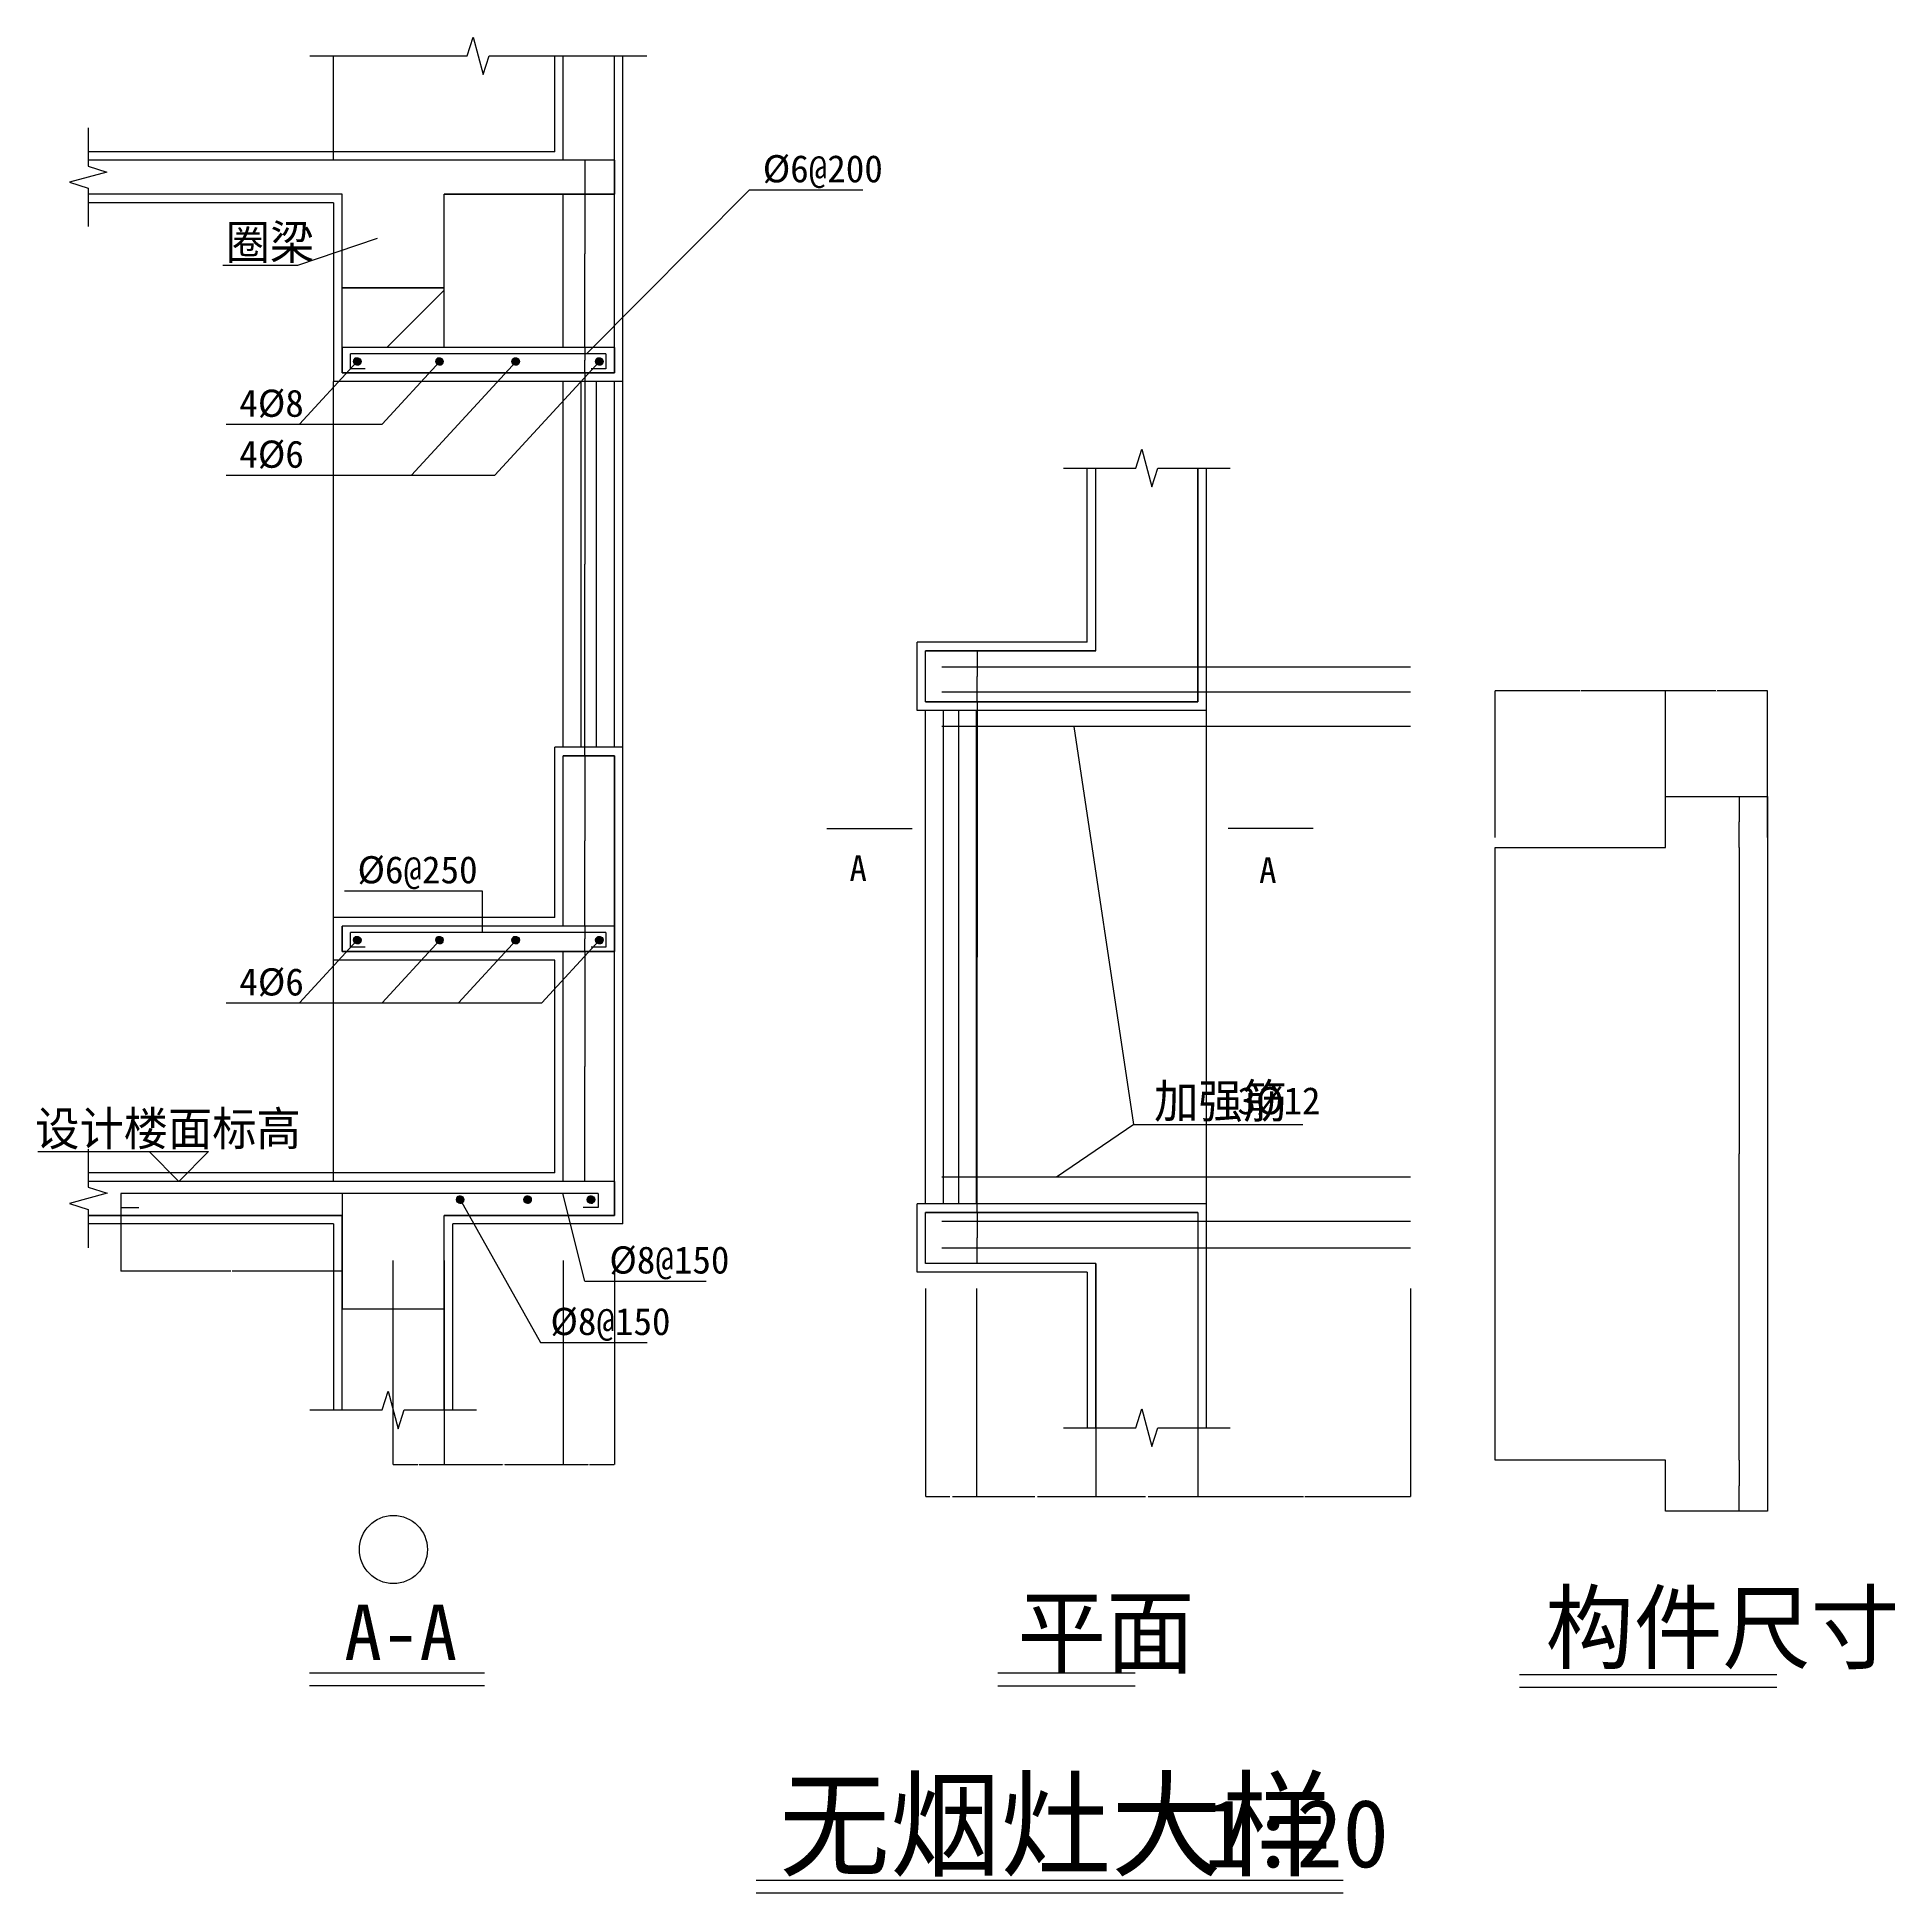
# Model space of a CAD drawing. Header units: metres. Extents: x 16 to 4383, y -1447 to 2914.
import ezdxf

# ---------------------------------------------------------------- set-up
doc = ezdxf.new("R2010")
doc.units = ezdxf.units.M
for name, color, linetype in [('OTHER', 7, 'Continuous'), ('PUB_DIM', 3, 'Continuous'), ('PUB_TEXT', 7, 'Continuous'), ('PUB_WALL', 255, 'Continuous'), ('S_E_WALL', 4, 'Continuous'), ('S_FLOOR', 2, 'Continuous'), ('S_WALL', 255, 'Continuous'), ('S_WINDOW', 2, 'Continuous')]:
    doc.layers.add(name, color=color, linetype=linetype)
doc.dimstyles.get("Standard").update_dxf_attribs({"dimtxt": 2.5, "dimasz": 2.5, "dimexe": 1.25, "dimexo": 0.625, "dimtad": 1, "dimcen": 2.5, "dimazin": 3, "dimtfac": 1, "dimtmove": 0, "dimatfit": 3})

# ---------------------------------------------------------------- blocks, each defined once
blk = doc.blocks.new('_AXISO')
blk.add_circle((0, 0), 0.5)
blk = doc.blocks.new('_CLOSEDFILLED')
at = {"color": 0, "linetype": 'BYBLOCK'}
blk.add_solid([(-1, 0), (0, 0), (-1, 0)], dxfattribs=at)
blk = doc.blocks.new('*D1')
for p, q in [((1303.55, 765.23), (1303.55, 495.23)), ((1303.3, 495.23), (1303.05, 495.23)), ((1303.55, 225.23), (1303.55, 495.23)), ((1303.55, 495.23), (1303.55, 495.23)), ((1303.8, 495.23), (1304.05, 495.23))]:
    blk.add_line(p, q)
at = {"layer": 'Defpoints'}
for p in [(1303.55, 765.23), (1303.55, 495.23), (1303.55, 225.23)]:
    blk.add_point(p, dxfattribs=at)
at = {"layer": 'PUB_DIM', "xscale": 0.25, "yscale": 0.25}
blk.add_blockref('_CLOSEDFILLED', (1303.55, 495.23), dxfattribs=at)
at = {"layer": 'PUB_DIM', "xscale": 0.25, "yscale": 0.25, "rotation": 180}
blk.add_blockref('_CLOSEDFILLED', (1303.55, 495.23), dxfattribs=at)
at = {"layer": 'PUB_DIM', "insert": (1303.55, 496.355), "char_height": 1, "attachment_point": 5}
blk.add_mtext('0', dxfattribs=at)
blk = doc.blocks.new('*D2')
for p, q in [((1303.3, 795.23), (1303.05, 795.23)), ((1303.55, 825.23), (1303.55, 795.23)), ((1303.55, 765.23), (1303.55, 795.23)), ((1303.55, 795.23), (1303.55, 795.23)), ((1303.8, 795.23), (1304.05, 795.23))]:
    blk.add_line(p, q)
at = {"layer": 'Defpoints'}
for p in [(1303.55, 825.23), (1303.55, 795.23), (1303.55, 765.23)]:
    blk.add_point(p, dxfattribs=at)
at = {"layer": 'PUB_DIM', "xscale": 0.25, "yscale": 0.25}
blk.add_blockref('_CLOSEDFILLED', (1303.55, 795.23), dxfattribs=at)
at = {"layer": 'PUB_DIM', "xscale": 0.25, "yscale": 0.25, "rotation": 180}
blk.add_blockref('_CLOSEDFILLED', (1303.55, 795.23), dxfattribs=at)
at = {"layer": 'PUB_DIM', "insert": (1303.55, 796.355), "char_height": 1, "attachment_point": 5}
blk.add_mtext('0', dxfattribs=at)
blk = doc.blocks.new('*D3')
for p, q in [((1303.55, 1225.55), (1303.55, 1025.39)), ((1303.3, 1025.39), (1303.05, 1025.39)), ((1303.55, 825.23), (1303.55, 1025.39)), ((1303.55, 1025.39), (1303.55, 1025.39)), ((1303.8, 1025.39), (1304.05, 1025.39))]:
    blk.add_line(p, q)
at = {"layer": 'Defpoints'}
for p in [(1303.55, 1225.55), (1303.55, 1025.39), (1303.55, 825.23)]:
    blk.add_point(p, dxfattribs=at)
at = {"layer": 'PUB_DIM', "xscale": 0.25, "yscale": 0.25}
blk.add_blockref('_CLOSEDFILLED', (1303.55, 1025.39), dxfattribs=at)
at = {"layer": 'PUB_DIM', "xscale": 0.25, "yscale": 0.25, "rotation": 180}
blk.add_blockref('_CLOSEDFILLED', (1303.55, 1025.39), dxfattribs=at)
at = {"layer": 'PUB_DIM', "insert": (1303.55, 1026.515), "char_height": 1, "attachment_point": 5}
blk.add_mtext('0', dxfattribs=at)
blk = doc.blocks.new('*D4')
for p, q in [((1303.55, 2125.23), (1303.55, 1675.39)), ((1303.3, 1675.39), (1303.05, 1675.39)), ((1303.55, 1225.55), (1303.55, 1675.39)), ((1303.55, 1675.39), (1303.55, 1675.39)), ((1303.8, 1675.39), (1304.05, 1675.39))]:
    blk.add_line(p, q)
at = {"layer": 'Defpoints'}
for p in [(1303.55, 2125.23), (1303.55, 1675.39), (1303.55, 1225.55)]:
    blk.add_point(p, dxfattribs=at)
at = {"layer": 'PUB_DIM', "xscale": 0.25, "yscale": 0.25}
blk.add_blockref('_CLOSEDFILLED', (1303.55, 1675.39), dxfattribs=at)
at = {"layer": 'PUB_DIM', "xscale": 0.25, "yscale": 0.25, "rotation": 180}
blk.add_blockref('_CLOSEDFILLED', (1303.55, 1675.39), dxfattribs=at)
at = {"layer": 'PUB_DIM', "insert": (1303.55, 1676.515), "char_height": 1, "attachment_point": 5}
blk.add_mtext('1700', dxfattribs=at)
blk = doc.blocks.new('*D5')
for p, q in [((1303.55, 2185.23), (1303.55, 2155.23)), ((1303.3, 2155.23), (1303.05, 2155.23)), ((1303.55, 2125.23), (1303.55, 2155.23)), ((1303.55, 2155.23), (1303.55, 2155.23)), ((1303.8, 2155.23), (1304.05, 2155.23))]:
    blk.add_line(p, q)
at = {"layer": 'Defpoints'}
for p in [(1303.55, 2185.23), (1303.55, 2155.23), (1303.55, 2125.23)]:
    blk.add_point(p, dxfattribs=at)
at = {"layer": 'PUB_DIM', "xscale": 0.25, "yscale": 0.25}
blk.add_blockref('_CLOSEDFILLED', (1303.55, 2155.23), dxfattribs=at)
at = {"layer": 'PUB_DIM', "xscale": 0.25, "yscale": 0.25, "rotation": 180}
blk.add_blockref('_CLOSEDFILLED', (1303.55, 2155.23), dxfattribs=at)
at = {"layer": 'PUB_DIM', "insert": (1303.55, 2156.355), "char_height": 1, "attachment_point": 5}
blk.add_mtext('0', dxfattribs=at)
blk = doc.blocks.new('*D6')
for p, q in [((2225.63, 1472.09), (2225.63, 1412.09)), ((2225.38, 1412.09), (2225.13, 1412.09)), ((2225.63, 1352.09), (2225.63, 1412.09)), ((2225.63, 1412.09), (2225.63, 1412.09)), ((2225.88, 1412.09), (2226.13, 1412.09))]:
    blk.add_line(p, q)
at = {"layer": 'Defpoints'}
for p in [(2225.63, 1472.09), (2225.63, 1412.09), (2225.63, 1352.09)]:
    blk.add_point(p, dxfattribs=at)
at = {"layer": 'PUB_DIM', "xscale": 0.25, "yscale": 0.25}
blk.add_blockref('_CLOSEDFILLED', (2225.63, 1412.09), dxfattribs=at)
at = {"layer": 'PUB_DIM', "xscale": 0.25, "yscale": 0.25, "rotation": 180}
blk.add_blockref('_CLOSEDFILLED', (2225.63, 1412.09), dxfattribs=at)
at = {"layer": 'PUB_DIM', "insert": (2225.63, 1413.215), "char_height": 1, "attachment_point": 5}
blk.add_mtext('0', dxfattribs=at)
blk = doc.blocks.new('*D7')
for p, q in [((2225.63, 1352.09), (2225.63, 752.09)), ((2225.38, 752.09), (2225.13, 752.09)), ((2225.63, 152.09), (2225.63, 752.09)), ((2225.63, 752.09), (2225.63, 752.09)), ((2225.88, 752.09), (2226.13, 752.09))]:
    blk.add_line(p, q)
at = {"layer": 'Defpoints'}
for p in [(2225.63, 1352.09), (2225.63, 752.09), (2225.63, 152.09)]:
    blk.add_point(p, dxfattribs=at)
at = {"layer": 'PUB_DIM', "xscale": 0.25, "yscale": 0.25}
blk.add_blockref('_CLOSEDFILLED', (2225.63, 752.09), dxfattribs=at)
at = {"layer": 'PUB_DIM', "xscale": 0.25, "yscale": 0.25, "rotation": 180}
blk.add_blockref('_CLOSEDFILLED', (2225.63, 752.09), dxfattribs=at)
at = {"layer": 'PUB_DIM', "insert": (2225.63, 753.215), "char_height": 1, "attachment_point": 5}
blk.add_mtext('0', dxfattribs=at)
blk = doc.blocks.new('*D8')
for p, q in [((2225.63, 152.09), (2225.63, 92.09)), ((2225.38, 92.09), (2225.13, 92.09)), ((2225.63, 32.09), (2225.63, 92.09)), ((2225.63, 92.09), (2225.63, 92.09)), ((2225.88, 92.09), (2226.13, 92.09))]:
    blk.add_line(p, q)
at = {"layer": 'Defpoints'}
for p in [(2225.63, 152.09), (2225.63, 92.09), (2225.63, 32.09)]:
    blk.add_point(p, dxfattribs=at)
at = {"layer": 'PUB_DIM', "xscale": 0.25, "yscale": 0.25}
blk.add_blockref('_CLOSEDFILLED', (2225.63, 92.09), dxfattribs=at)
at = {"layer": 'PUB_DIM', "xscale": 0.25, "yscale": 0.25, "rotation": 180}
blk.add_blockref('_CLOSEDFILLED', (2225.63, 92.09), dxfattribs=at)
at = {"layer": 'PUB_DIM', "insert": (2225.63, 93.215), "char_height": 1, "attachment_point": 5}
blk.add_mtext('0', dxfattribs=at)
blk = doc.blocks.new('*D9')
for p, q in [((2104.29, -26.43), (2104.29, -515.42)), ((2224.28, -26.43), (2224.28, -515.42)), ((2104.54, -515.42), (2161.285, -515.42)), ((2167.285, -515.42), (2224.03, -515.42))]:
    blk.add_line(p, q)
at = {"layer": 'Defpoints'}
for p in [(2104.29, -26.43), (2224.28, -26.43), (2104.29, -515.42)]:
    blk.add_point(p, dxfattribs=at)
at = {"layer": 'PUB_DIM', "xscale": 0.25, "yscale": 0.25, "rotation": 180}
blk.add_blockref('_CLOSEDFILLED', (2104.29, -515.42), dxfattribs=at)
at = {"layer": 'PUB_DIM', "xscale": 0.25, "yscale": 0.25}
blk.add_blockref('_CLOSEDFILLED', (2224.28, -515.42), dxfattribs=at)
at = {"layer": 'PUB_DIM', "insert": (2164.285, -515.42), "char_height": 1, "attachment_point": 5}
blk.add_mtext('119,99', dxfattribs=at)
blk = doc.blocks.new('*D10')
for p, q in [((2504.29, -26.43), (2504.29, -515.42)), ((2744.28, -26.43), (2744.28, -515.42)), ((2504.54, -515.42), (2621.285, -515.42)), ((2627.285, -515.42), (2744.03, -515.42))]:
    blk.add_line(p, q)
at = {"layer": 'Defpoints'}
for p in [(2504.29, -26.43), (2744.28, -26.43), (2504.29, -515.42)]:
    blk.add_point(p, dxfattribs=at)
at = {"layer": 'PUB_DIM', "xscale": 0.25, "yscale": 0.25, "rotation": 180}
blk.add_blockref('_CLOSEDFILLED', (2504.29, -515.42), dxfattribs=at)
at = {"layer": 'PUB_DIM', "xscale": 0.25, "yscale": 0.25}
blk.add_blockref('_CLOSEDFILLED', (2744.28, -515.42), dxfattribs=at)
at = {"layer": 'PUB_DIM', "insert": (2624.285, -515.42), "char_height": 1, "attachment_point": 5}
blk.add_mtext('239,99', dxfattribs=at)
blk = doc.blocks.new('*D11')
for p, q in [((972.37, 38.91), (972.37, -440.06)), ((1252.75, 38.91), (1252.75, -440.06)), ((972.62, -440.06), (1109.56, -440.06)), ((1115.56, -440.06), (1252.5, -440.06))]:
    blk.add_line(p, q)
at = {"layer": 'Defpoints'}
for p in [(972.37, 38.91), (1252.75, 38.91), (972.37, -440.06)]:
    blk.add_point(p, dxfattribs=at)
at = {"layer": 'PUB_DIM', "xscale": 0.25, "yscale": 0.25, "rotation": 180}
blk.add_blockref('_CLOSEDFILLED', (972.37, -440.06), dxfattribs=at)
at = {"layer": 'PUB_DIM', "xscale": 0.25, "yscale": 0.25}
blk.add_blockref('_CLOSEDFILLED', (1252.75, -440.06), dxfattribs=at)
at = {"layer": 'PUB_DIM', "insert": (1112.56, -440.06), "char_height": 1, "attachment_point": 5}
blk.add_mtext('280,38', dxfattribs=at)
blk = doc.blocks.new('*D12')
for p, q in [((852.37, 38.91), (852.37, -440.06)), ((972.37, 38.91), (972.37, -440.06)), ((852.62, -440.06), (910.87, -440.06)), ((913.87, -440.06), (972.12, -440.06))]:
    blk.add_line(p, q)
at = {"layer": 'Defpoints'}
for p in [(852.37, 38.91), (972.37, 38.91), (852.37, -440.06)]:
    blk.add_point(p, dxfattribs=at)
at = {"layer": 'PUB_DIM', "xscale": 0.25, "yscale": 0.25, "rotation": 180}
blk.add_blockref('_CLOSEDFILLED', (852.37, -440.06), dxfattribs=at)
at = {"layer": 'PUB_DIM', "xscale": 0.25, "yscale": 0.25}
blk.add_blockref('_CLOSEDFILLED', (972.37, -440.06), dxfattribs=at)
at = {"layer": 'PUB_DIM', "insert": (912.37, -440.06), "char_height": 1, "attachment_point": 5}
blk.add_mtext('120', dxfattribs=at)
blk = doc.blocks.new('*D13')
for p, q in [((1252.75, 38.91), (1252.75, -440.06)), ((1372.75, 38.91), (1372.75, -440.06)), ((1253, -440.06), (1311.25, -440.06)), ((1314.25, -440.06), (1372.5, -440.06))]:
    blk.add_line(p, q)
at = {"layer": 'Defpoints'}
for p in [(1252.75, 38.91), (1372.75, 38.91), (1252.75, -440.06)]:
    blk.add_point(p, dxfattribs=at)
at = {"layer": 'PUB_DIM', "xscale": 0.25, "yscale": 0.25, "rotation": 180}
blk.add_blockref('_CLOSEDFILLED', (1252.75, -440.06), dxfattribs=at)
at = {"layer": 'PUB_DIM', "xscale": 0.25, "yscale": 0.25}
blk.add_blockref('_CLOSEDFILLED', (1372.75, -440.06), dxfattribs=at)
at = {"layer": 'PUB_DIM', "insert": (1312.75, -440.06), "char_height": 1, "attachment_point": 5}
blk.add_mtext('120', dxfattribs=at)
blk = doc.blocks.new('*D14')
for p, q in [((2224.28, -26.43), (2224.28, -515.42)), ((2504.29, -26.43), (2504.29, -515.42)), ((2224.53, -515.42), (2361.285, -515.42)), ((2367.285, -515.42), (2504.04, -515.42))]:
    blk.add_line(p, q)
at = {"layer": 'Defpoints'}
for p in [(2224.28, -26.43), (2504.29, -26.43), (2224.28, -515.42)]:
    blk.add_point(p, dxfattribs=at)
at = {"layer": 'PUB_DIM', "xscale": 0.25, "yscale": 0.25, "rotation": 180}
blk.add_blockref('_CLOSEDFILLED', (2224.28, -515.42), dxfattribs=at)
at = {"layer": 'PUB_DIM', "xscale": 0.25, "yscale": 0.25}
blk.add_blockref('_CLOSEDFILLED', (2504.29, -515.42), dxfattribs=at)
at = {"layer": 'PUB_DIM', "insert": (2364.285, -515.42), "char_height": 1, "attachment_point": 5}
blk.add_mtext('280,01', dxfattribs=at)
blk = doc.blocks.new('*D15')
for p, q in [((212.76, 196.53), (212.76, 13.96)), ((732.76, 196.53), (732.76, 13.96)), ((471.26, 13.96), (212.51, 13.96)), ((733.01, 13.96), (474.26, 13.96))]:
    blk.add_line(p, q)
at = {"layer": 'Defpoints'}
for p in [(212.76, 196.53), (732.76, 196.53), (732.76, 13.96)]:
    blk.add_point(p, dxfattribs=at)
at = {"layer": 'PUB_DIM', "xscale": 0.25, "yscale": 0.25}
blk.add_blockref('_CLOSEDFILLED', (212.76, 13.96), dxfattribs=at)
at = {"layer": 'PUB_DIM', "xscale": 0.25, "yscale": 0.25, "rotation": 180}
blk.add_blockref('_CLOSEDFILLED', (732.76, 13.96), dxfattribs=at)
at = {"layer": 'PUB_DIM', "insert": (472.76, 13.96), "char_height": 1, "attachment_point": 5}
blk.add_mtext('500', dxfattribs=at)
blk = doc.blocks.new('*D16')
for p, q in [((4016.33, -430.1), (4016.33, -490.1)), ((4016.08, -490.1), (4015.83, -490.1)), ((4016.33, -550.1), (4016.33, -490.1)), ((4016.33, -490.1), (4016.33, -490.1)), ((4016.58, -490.1), (4016.83, -490.1))]:
    blk.add_line(p, q)
at = {"layer": 'Defpoints'}
for p in [(4016.33, -430.1), (4016.33, -490.1), (4016.33, -550.1)]:
    blk.add_point(p, dxfattribs=at)
at = {"layer": 'PUB_DIM', "xscale": 0.25, "yscale": 0.25}
blk.add_blockref('_CLOSEDFILLED', (4016.33, -490.1), dxfattribs=at)
at = {"layer": 'PUB_DIM', "xscale": 0.25, "yscale": 0.25, "rotation": 180}
blk.add_blockref('_CLOSEDFILLED', (4016.33, -490.1), dxfattribs=at)
at = {"layer": 'PUB_DIM', "insert": (4016.33, -488.975), "char_height": 1, "attachment_point": 5}
blk.add_mtext('0', dxfattribs=at)
blk = doc.blocks.new('*D17')
for p, q in [((4016.33, 1009.9), (4016.33, 289.9)), ((4016.08, 289.9), (4015.83, 289.9)), ((4016.33, -430.1), (4016.33, 289.9)), ((4016.33, 289.9), (4016.33, 289.9)), ((4016.58, 289.9), (4016.83, 289.9))]:
    blk.add_line(p, q)
at = {"layer": 'Defpoints'}
for p in [(4016.33, 1009.9), (4016.33, 289.9), (4016.33, -430.1)]:
    blk.add_point(p, dxfattribs=at)
at = {"layer": 'PUB_DIM', "xscale": 0.25, "yscale": 0.25}
blk.add_blockref('_CLOSEDFILLED', (4016.33, 289.9), dxfattribs=at)
at = {"layer": 'PUB_DIM', "xscale": 0.25, "yscale": 0.25, "rotation": 180}
blk.add_blockref('_CLOSEDFILLED', (4016.33, 289.9), dxfattribs=at)
at = {"layer": 'PUB_DIM', "insert": (4016.33, 291.025), "char_height": 1, "attachment_point": 5}
blk.add_mtext('0', dxfattribs=at)
blk = doc.blocks.new('*D18')
for p, q in [((4016.33, 1129.9), (4016.33, 1069.9)), ((4016.08, 1069.9), (4015.83, 1069.9)), ((4016.33, 1009.9), (4016.33, 1069.9)), ((4016.33, 1069.9), (4016.33, 1069.9)), ((4016.58, 1069.9), (4016.83, 1069.9))]:
    blk.add_line(p, q)
at = {"layer": 'Defpoints'}
for p in [(4016.33, 1129.9), (4016.33, 1069.9), (4016.33, 1009.9)]:
    blk.add_point(p, dxfattribs=at)
at = {"layer": 'PUB_DIM', "xscale": 0.25, "yscale": 0.25}
blk.add_blockref('_CLOSEDFILLED', (4016.33, 1069.9), dxfattribs=at)
at = {"layer": 'PUB_DIM', "xscale": 0.25, "yscale": 0.25, "rotation": 180}
blk.add_blockref('_CLOSEDFILLED', (4016.33, 1069.9), dxfattribs=at)
at = {"layer": 'PUB_DIM', "insert": (4016.33, 1071.025), "char_height": 1, "attachment_point": 5}
blk.add_mtext('0', dxfattribs=at)
blk = doc.blocks.new('*D19')
for p, q in [((3961.83, 1377.74), (3843.08, 1377.74)), ((3843.33, 1033.17), (3843.33, 1377.74)), ((4083.58, 1377.74), (3964.83, 1377.74)), ((4083.33, 1033.17), (4083.33, 1377.74))]:
    blk.add_line(p, q)
at = {"layer": 'Defpoints'}
for p in [(4083.33, 1377.74), (3843.33, 1033.17), (4083.33, 1033.17)]:
    blk.add_point(p, dxfattribs=at)
at = {"layer": 'PUB_DIM', "xscale": 0.25, "yscale": 0.25}
blk.add_blockref('_CLOSEDFILLED', (3843.33, 1377.74), dxfattribs=at)
at = {"layer": 'PUB_DIM', "xscale": 0.25, "yscale": 0.25, "rotation": 180}
blk.add_blockref('_CLOSEDFILLED', (4083.33, 1377.74), dxfattribs=at)
at = {"layer": 'PUB_DIM', "insert": (3963.33, 1377.74), "char_height": 1, "attachment_point": 5}
blk.add_mtext('240', dxfattribs=at)
blk = doc.blocks.new('*D20')
for p, q in [((3641.83, 1377.74), (3443.08, 1377.74)), ((3443.33, 1033.17), (3443.33, 1377.74)), ((3843.58, 1377.74), (3644.83, 1377.74)), ((3843.33, 1033.17), (3843.33, 1377.74))]:
    blk.add_line(p, q)
at = {"layer": 'Defpoints'}
for p in [(3843.33, 1377.74), (3443.33, 1033.17), (3843.33, 1033.17)]:
    blk.add_point(p, dxfattribs=at)
at = {"layer": 'PUB_DIM', "xscale": 0.25, "yscale": 0.25}
blk.add_blockref('_CLOSEDFILLED', (3443.33, 1377.74), dxfattribs=at)
at = {"layer": 'PUB_DIM', "xscale": 0.25, "yscale": 0.25, "rotation": 180}
blk.add_blockref('_CLOSEDFILLED', (3843.33, 1377.74), dxfattribs=at)
at = {"layer": 'PUB_DIM', "insert": (3643.33, 1377.74), "char_height": 1, "attachment_point": 5}
blk.add_mtext('400', dxfattribs=at)
blk = doc.blocks.new('*D21')
for p, q in [((2744.28, -26.43), (2744.28, -515.42)), ((3244.28, -26.43), (3244.28, -515.42)), ((2744.53, -515.42), (2992.78, -515.42)), ((2995.78, -515.42), (3244.03, -515.42))]:
    blk.add_line(p, q)
at = {"layer": 'Defpoints'}
for p in [(2744.28, -26.43), (3244.28, -26.43), (2744.28, -515.42)]:
    blk.add_point(p, dxfattribs=at)
at = {"layer": 'PUB_DIM', "xscale": 0.25, "yscale": 0.25, "rotation": 180}
blk.add_blockref('_CLOSEDFILLED', (2744.28, -515.42), dxfattribs=at)
at = {"layer": 'PUB_DIM', "xscale": 0.25, "yscale": 0.25}
blk.add_blockref('_CLOSEDFILLED', (3244.28, -515.42), dxfattribs=at)
at = {"layer": 'PUB_DIM', "insert": (2994.28, -515.42), "char_height": 1, "attachment_point": 5}
blk.add_mtext('500', dxfattribs=at)
blk = doc.blocks.new('*D22')
for p, q in [((1303.55, 2625.23), (1303.55, 2405.23)), ((1303.3, 2405.23), (1303.05, 2405.23)), ((1303.55, 2185.23), (1303.55, 2405.23)), ((1303.55, 2405.23), (1303.55, 2405.23)), ((1303.8, 2405.23), (1304.05, 2405.23))]:
    blk.add_line(p, q)
at = {"layer": 'Defpoints'}
for p in [(1303.55, 2625.23), (1303.55, 2405.23), (1303.55, 2185.23)]:
    blk.add_point(p, dxfattribs=at)
at = {"layer": 'PUB_DIM', "xscale": 0.25, "yscale": 0.25}
blk.add_blockref('_CLOSEDFILLED', (1303.55, 2405.23), dxfattribs=at)
at = {"layer": 'PUB_DIM', "xscale": 0.25, "yscale": 0.25, "rotation": 180}
blk.add_blockref('_CLOSEDFILLED', (1303.55, 2405.23), dxfattribs=at)
at = {"layer": 'PUB_DIM', "insert": (1303.55, 2406.355), "char_height": 1, "attachment_point": 5}
blk.add_mtext('240', dxfattribs=at)

msp = doc.modelspace()

# ---------------------------------------------------------------- hatches: boundary and pattern name
at = {"layer": 'PUB_TEXT'}
h = msp.add_hatch(dxfattribs=at)
h.set_pattern_fill('ANSI31', scale=300)
h.paths.add_polyline_path([(732.75, 2325.23), (732.75, 2185.23), (972.75, 2185.23), (972.75, 2325.23)])
h = msp.add_hatch(dxfattribs=at)
h.set_pattern_fill('SOLID')
h.paths.add_polyline_path([(759.7, 2152.17, 1), (777.27, 2152.17, 1)])
h = msp.add_hatch(dxfattribs=at)
h.set_pattern_fill('SOLID')
h.paths.add_polyline_path([(953.02, 2152.17, 1), (970.59, 2152.17, 1)])
h = msp.add_hatch(dxfattribs=at)
h.set_pattern_fill('SOLID')
h.paths.add_polyline_path([(1132.15, 2152.17, 1), (1149.72, 2152.17, 1)])
h = msp.add_hatch(dxfattribs=at)
h.set_pattern_fill('SOLID')
h.paths.add_polyline_path([(1328.82, 2152.17, 1), (1346.39, 2152.17, 1)])
h = msp.add_hatch(dxfattribs=at)
h.set_pattern_fill('SOLID')
h.paths.add_polyline_path([(759.7, 792.17, 1), (777.27, 792.17, 1)])
h = msp.add_hatch(dxfattribs=at)
h.set_pattern_fill('SOLID')
h.paths.add_polyline_path([(953.02, 792.17, 1), (970.59, 792.17, 1)])
h = msp.add_hatch(dxfattribs=at)
h.set_pattern_fill('SOLID')
h.paths.add_polyline_path([(1132.15, 792.17, 1), (1149.72, 792.17, 1)])
h = msp.add_hatch(dxfattribs=at)
h.set_pattern_fill('SOLID')
h.paths.add_polyline_path([(1328.82, 792.17, 1), (1346.39, 792.17, 1)])
h = msp.add_hatch(dxfattribs=at)
h.set_pattern_fill('SOLID')
h.paths.add_polyline_path([(1001.57, 182.23, 1), (1019.14, 182.23, 1)])
h = msp.add_hatch(dxfattribs=at)
h.set_pattern_fill('SOLID')
h.paths.add_polyline_path([(1160.02, 182.23, 1), (1177.59, 182.23, 1)])
h = msp.add_hatch(dxfattribs=at)
h.set_pattern_fill('SOLID')
h.paths.add_polyline_path([(1308.96, 182.23, 1), (1326.53, 182.23, 1)])
h = msp.add_hatch(dxfattribs=at)
h.set_pattern_fill('ANSI31', scale=300)
h.paths.add_polyline_path([(732.75, -312.12), (826.75, -312.12), (840.75, -268.12), (864.75, -356.12), (878.75, -312.12), (972.75, -312.12), (972.75, -74.77), (732.75, -74.77)])

# ---------------------------------------------------------------- linework, layer by layer
at = {"layer": 'OTHER'}
for p, q in [((1026.75, 2870.38), (1040.75, 2914.38)), ((1040.75, 2914.38), (1064.75, 2826.38)), ((656.75, 2870.38), (1026.75, 2870.38)), ((1064.75, 2826.38), (1078.75, 2870.38)), ((1078.75, 2870.38), (1448.75, 2870.38)), ((136.05, 2701.23), (136.05, 2611.23)), ((180.05, 2597.23), (92.05, 2573.23)), ((136.05, 2611.23), (180.05, 2597.23)), ((92.05, 2573.23), (136.05, 2559.23)), ((136.05, 2559.23), (136.05, 2469.23)), ((2598.28, 1901.73), (2612.28, 1945.73)), ((2612.28, 1945.73), (2636.28, 1857.73)), ((2428.28, 1901.73), (2598.28, 1901.73)), ((2636.28, 1857.73), (2650.28, 1901.73)), ((2650.28, 1901.73), (2820.28, 1901.73)), ((136.26, 301.23), (136.26, 211.23)), ((180.26, 197.23), (92.26, 173.23)), ((136.26, 211.23), (180.26, 197.23)), ((92.26, 173.23), (136.26, 159.23)), ((136.26, 159.23), (136.26, 69.23)), ((826.75, -312.12), (840.75, -268.12)), ((840.75, -268.12), (864.75, -356.12)), ((656.75, -312.12), (826.75, -312.12)), ((864.75, -356.12), (878.75, -312.12)), ((878.75, -312.12), (1048.75, -312.12)), ((2598.28, -353.75), (2612.28, -309.75)), ((2612.28, -309.75), (2636.28, -397.75)), ((2428.28, -353.75), (2598.28, -353.75)), ((2636.28, -397.75), (2650.28, -353.75)), ((2650.28, -353.75), (2820.28, -353.75))]:
    msp.add_line(p, q, dxfattribs=at)
at = {"layer": 'PUB_DIM'}
for p, q in [((628.46, 2378.13), (816.35, 2442.08)), ((452.25, 2378.13), (628.46, 2378.13)), ((1352.75, 2170.22), (752.75, 2170.22)), ((752.75, 2135.23), (752.75, 2170.22)), ((1352.75, 2170.22), (1352.75, 2135.23)), ((787.15, 2135.23), (752.75, 2135.23)), ((1352.75, 2135.23), (1318.36, 2135.23)), ((1352.75, 810.22), (752.75, 810.22)), ((752.75, 775.23), (752.75, 810.22)), ((1352.75, 810.22), (1352.75, 775.23)), ((787.15, 775.23), (752.75, 775.23)), ((1352.75, 775.23), (1318.36, 775.23)), ((17.48, 295.23), (419.05, 295.23)), ((279.05, 295.23), (349.05, 225.23)), ((349.05, 225.23), (419.05, 295.23)), ((1334.88, 196.53), (212.75, 196.53)), ((212.75, 196.53), (212.75, 163.94)), ((1334.88, 196.53), (1334.88, 163.94)), ((212.75, 163.94), (254.77, 163.94)), ((1334.88, 163.94), (1299.38, 163.94))]:
    msp.add_line(p, q, dxfattribs=at)
for points in [[(1872.41, 1054.39), (2072.41, 1054.39)], [(3015.63, 1054.39), (2815.63, 1054.39)]]:
    msp.add_lwpolyline(points, dxfattribs=at)
at = {"layer": 'PUB_TEXT'}
for p, q in [((1232.75, 2645.23), (1232.75, 2870.38)), ((1392.75, 125.23), (1392.75, 2870.38)), ((1232.75, 2645.23), (136.05, 2645.23)), ((1307.43, 2170.22), (1690.76, 2555.64)), ((1690.76, 2555.64), (1956.7, 2555.64)), ((712.75, 2525.23), (136.05, 2525.23)), ((712.75, 2525.23), (712.75, 2105.23)), ((768.48, 2152.17), (632.7, 2004.51)), ((962.46, 2152.17), (826.67, 2004.51)), ((1141.96, 2152.17), (896.09, 1884.79)), ((1337.79, 2152.17), (1091.92, 1884.79)), ((1392.75, 2105.23), (712.75, 2105.23)), ((460.48, 2004.51), (826.67, 2004.51)), ((460.48, 1884.79), (1091.92, 1884.79)), ((2484.28, 1492.09), (2484.28, 1901.73)), ((2764.28, -353.75), (2764.28, 1901.73)), ((2484.28, 1492.09), (2084.28, 1492.09)), ((2084.28, 1332.09), (2084.28, 1492.09)), ((2764.28, 1332.09), (2084.28, 1332.09)), ((2593.74, 358.61), (2453.35, 1294.43)), ((1232.75, 845.23), (1232.75, 1245.55)), ((1392.75, 1245.55), (1232.75, 1245.55)), ((738.25, 908.01), (1061.86, 908.01)), ((1061.86, 908.01), (1061.86, 810.22)), ((1232.75, 845.23), (712.75, 845.23)), ((768.48, 792.17), (632.7, 644.51)), ((962.46, 792.17), (826.67, 644.51)), ((1141.96, 792.17), (1006.17, 644.51)), ((1337.79, 792.17), (1202.01, 644.51)), ((1232.75, 745.23), (712.75, 745.23)), ((1232.75, 245.23), (1232.75, 745.23)), ((460.48, 644.51), (1202.01, 644.51)), ((2593.74, 358.61), (2412.24, 235.06)), ((2593.74, 358.61), (2990.82, 358.61)), ((1232.75, 245.23), (136.26, 245.23)), ((1010.36, 182.23), (1198.94, -153.57)), ((1303.4, -9.06), (1251.73, 196.53)), ((2084.28, 12.09), (2084.28, 172.09)), ((2764.28, 172.09), (2084.28, 172.09)), ((712.75, 125.23), (136.26, 125.23)), ((712.75, 125.23), (712.75, -312.12)), ((1392.75, 125.23), (992.75, 125.23)), ((992.75, -312.12), (992.75, 125.23)), ((2484.28, 12.09), (2084.28, 12.09)), ((2484.28, 12.09), (2484.28, -353.75)), ((1303.4, -9.06), (1588.59, -9.06)), ((1198.94, -153.57), (1449.9, -153.57))]:
    msp.add_line(p, q, dxfattribs=at)
for points in [[(3244.28, 1433.88), (2142.49, 1433.88)], [(3244.28, 1374.64), (2142.49, 1374.64)], [(3244.28, 1294.43), (2142.49, 1294.43)], [(3244.28, 235.06), (2142.49, 235.06)], [(3244.28, 130.95), (2142.49, 130.95)], [(3244.28, 68.3), (2142.49, 68.3)], [(656.12, -929.93), (1067.65, -929.93)], [(656.12, -959.93), (1067.65, -959.93)], [(2274.01, -930.22), (2596.66, -930.22)], [(2274.01, -960.22), (2596.66, -960.22)], [(3500.27, -933.52), (4104.88, -933.52)], [(3500.27, -963.52), (4104.88, -963.52)], [(1705.85, -1416.98), (3086.14, -1416.98)], [(1705.85, -1446.98), (3086.14, -1446.98)]]:
    msp.add_lwpolyline(points, dxfattribs=at)
for centre in [(768.48, 2152.17), (961.8, 2152.17), (1140.94, 2152.17), (1337.61, 2152.17), (768.48, 792.17), (961.8, 792.17), (1140.94, 792.17), (1337.61, 792.17), (1010.36, 182.23), (1168.81, 182.23), (1317.75, 182.23)]:
    msp.add_circle(centre, 8.79, dxfattribs=at)
at = {"layer": 'PUB_WALL'}
for points in [[(1252.75, 2625.23), (1252.75, 2870.38)], [(1372.75, 2625.23), (1372.75, 2870.38)], [(972.75, 2325.23), (732.75, 2325.23), (972.75, 2325.23), (972.75, 2545.23), (1372.75, 2545.23), (1372.75, 2625.23), (136.05, 2625.23)], [(732.75, 2325.23), (732.75, 2545.23), (136.05, 2545.23)], [(1252.75, 2185.23), (1252.75, 2545.23)], [(1372.75, 2185.23), (1372.75, 2545.23)], [(732.75, 2185.23), (732.75, 2325.23)], [(972.75, 2185.23), (972.75, 2325.23)], [(2744.28, 1901.73), (2744.28, 1352.09), (2104.28, 1352.09), (2104.28, 1472.09), (2504.28, 1472.09), (2504.28, 1901.73)], [(1252.75, 825.23), (1252.75, 1225.55), (1372.75, 1225.55), (1372.75, 825.23)], [(1252.75, 225.23), (1252.75, 765.23)], [(1372.75, 225.23), (1372.75, 775.23)], [(136.26, 145.23), (732.75, 145.23), (732.75, -74.77), (972.75, -74.77), (972.75, 145.23), (1372.75, 145.23), (1372.75, 225.23), (136.26, 225.23)], [(2504.28, -353.75), (2504.28, 32.09), (2104.28, 32.09), (2104.28, 152.09), (2744.28, 152.09), (2744.28, -353.75)], [(732.75, -312.12), (732.75, -74.77)], [(972.75, -312.12), (972.75, -74.77)]]:
    msp.add_lwpolyline(points, dxfattribs=at)
for points in [[(1372.75, 2125.23), (1372.75, 2185.23), (732.75, 2185.23), (732.75, 2125.23)], [(3443.34, 1009.9), (3843.34, 1009.9), (3843.34, 1129.9), (4083.34, 1129.9), (4083.34, -550.1), (3843.34, -550.1), (3843.34, -430.1), (3443.34, -430.1)], [(1372.75, 765.23), (1372.75, 825.23), (732.75, 825.23), (732.75, 765.23)]]:
    msp.add_lwpolyline(points, close=True, dxfattribs=at)
at = {"layer": 'S_E_WALL'}
for p, q in [((712.75, 2625.23), (712.75, 2870.38)), ((712.75, 225.23), (712.75, 2105.23))]:
    msp.add_line(p, q, dxfattribs=at)
at = {"layer": 'S_FLOOR'}
for p, q in [((1372.75, 2625.23), (136.05, 2625.23)), ((1372.75, 2625.23), (1372.75, 2545.23)), ((732.75, 2545.23), (136.05, 2545.23)), ((732.75, 2325.23), (732.75, 2545.23)), ((972.75, 2325.23), (972.75, 2545.23)), ((1372.75, 2545.23), (972.75, 2545.23)), ((732.75, 2325.23), (972.75, 2325.23)), ((1372.75, 2185.23), (732.75, 2185.23)), ((732.75, 2125.23), (732.75, 2185.23)), ((1372.75, 2185.23), (1372.75, 2125.23)), ((1372.75, 2125.23), (732.75, 2125.23)), ((1372.75, 825.23), (732.75, 825.23)), ((732.75, 765.23), (732.75, 825.23)), ((1372.75, 825.23), (1372.75, 765.23)), ((1372.75, 765.23), (732.75, 765.23)), ((1372.75, 225.23), (136.26, 225.23)), ((1372.75, 225.23), (1372.75, 145.23)), ((732.75, 145.23), (136.26, 145.23)), ((732.75, -74.77), (732.75, 145.23)), ((1372.75, 145.23), (972.75, 145.23)), ((972.75, -74.77), (972.75, 145.23)), ((732.75, -74.77), (972.75, -74.77))]:
    msp.add_line(p, q, dxfattribs=at)
at = {"layer": 'S_WALL'}
for p, q in [((1252.75, 2625.23), (1252.75, 2870.38)), ((1372.75, 2625.23), (1372.75, 2870.38)), ((1252.75, 2185.23), (1252.75, 2545.23)), ((1372.75, 2185.23), (1372.75, 2545.23)), ((732.75, 2185.23), (732.75, 2325.23)), ((972.75, 2185.23), (972.75, 2325.23)), ((2504.28, 1472.09), (2504.28, 1901.73)), ((2744.28, 1352.09), (2744.28, 1901.73)), ((2504.28, 1472.09), (2104.28, 1472.09)), ((2104.28, 1352.09), (2104.28, 1472.09)), ((2104.28, 1352.09), (2744.28, 1352.09)), ((1372.75, 1225.55), (1252.75, 1225.55)), ((1252.75, 825.23), (1252.75, 1225.55)), ((1372.75, 825.23), (1372.75, 1225.55)), ((3843.34, 1129.9), (4083.34, 1129.9)), ((3843.34, 1009.9), (3843.34, 1129.9)), ((4083.34, 1129.9), (4083.34, -550.1)), ((3443.34, -430.1), (3443.34, 1009.9)), ((3443.34, 1009.9), (3843.34, 1009.9)), ((1252.75, 225.23), (1252.75, 765.23)), ((1372.75, 225.23), (1372.75, 765.23)), ((2744.28, 152.09), (2104.28, 152.09)), ((2104.28, 32.09), (2104.28, 152.09)), ((2744.28, 152.09), (2744.28, -353.75)), ((2504.28, 32.09), (2104.28, 32.09)), ((2504.28, 32.09), (2504.28, -353.75)), ((732.75, -312.12), (732.75, -74.77)), ((972.75, -312.12), (972.75, -74.77)), ((3843.34, -430.1), (3443.34, -430.1)), ((3843.34, -550.1), (3843.34, -430.1)), ((4083.34, -550.1), (3843.34, -550.1))]:
    msp.add_line(p, q, dxfattribs=at)
at = {"layer": 'S_WINDOW'}
for p, q in [((1252.75, 1245.55), (1252.75, 2105.23)), ((1294.75, 1245.55), (1294.75, 2105.23)), ((1330.75, 1245.55), (1330.75, 2105.23)), ((1372.75, 1245.55), (1372.75, 2105.23)), ((2104.28, 172.09), (2104.28, 1332.09)), ((2146.28, 172.09), (2146.28, 1332.09)), ((2182.28, 172.09), (2182.28, 1332.09)), ((2224.28, 172.09), (2224.28, 1332.09))]:
    msp.add_line(p, q, dxfattribs=at)

# ---------------------------------------------------------------- block references
at = {"layer": 'PUB_DIM', "xscale": 160, "yscale": 160, "zscale": 160}
msp.add_blockref('_AXISO', (853.44, -640.05), dxfattribs=at)

# ---------------------------------------------------------------- texts
at = {"layer": 'PUB_DIM'}
for p in [(1925.47, 931.26), (2888.39, 926.8)]:
    msp.add_text('A', height=60, dxfattribs=at).set_placement(p)
at = {"layer": 'PUB_TEXT'}
for s, height, p in [('%%c6@200', 64, (1721.51, 2573.2)), ('圈梁', 80, (459.21, 2392.53)), ('4%%c8', 64, (491.24, 2022.07)), ('4%%c6', 64, (491.24, 1902.35)), ('%%c6@250', 64, (769.01, 925.57)), ('4%%c6', 64, (491.24, 662.07)), ('加强筋', 80, (2641.45, 374.2)), ('3%%c12', 64, (2837.29, 382.7)), ('设计楼面标高', 80, (11.57, 309.13)), ('%%c8@150', 64, (1360.96, 8.51)), ('%%c8@150', 64, (1222.48, -136.01)), ('构件尺寸', 160, (3561.16, -903.52)), ('A-A', 130, (737.85, -899.93)), ('平面', 160, (2320.47, -914.64)), ('无烟灶大样', 200, (1760.43, -1386.98)), ('1:20', 160, (2758.03, -1386.98))]:
    msp.add_text(s, height=height, dxfattribs=at).set_placement(p)

# ---------------------------------------------------------------- dimensions: what is measured, and where the dimension line sits
at = {"layer": 'PUB_DIM'}
for base, p1, p2, text, picture, middle in [((1303.55, 2405.23), (1303.55, 2185.23), (1303.55, 2625.23), '240', '*D22', (1303.55, 2406.355)), ((1303.55, 1675.39), (1303.55, 1225.55), (1303.55, 2125.23), '1700', '*D4', (1303.55, 1676.515)), ((732.76, 13.96), (732.76, 196.53), (212.76, 196.53), '500', '*D15', (472.76, 13.96))]:
    dim = msp.add_linear_dim(base=base, p1=p1, p2=p2, text=text, dimstyle='Standard', dxfattribs=at)
    dim.commit()
    dim.dimension.update_dxf_attribs({"geometry": picture, "text_midpoint": middle})
for base, p1, p2, picture, middle in [((1303.55, 2155.23), (1303.55, 2125.23), (1303.55, 2185.23), '*D5', (1303.55, 2156.355)), ((2225.63, 1412.09), (2225.63, 1472.09), (2225.63, 1352.09), '*D6', (2225.63, 1413.215)), ((3843.33, 1377.74), (3843.33, 1033.17), (3443.33, 1033.17), '*D20', (3643.33, 1377.74)), ((4083.33, 1377.74), (4083.33, 1033.17), (3843.33, 1033.17), '*D19', (3963.33, 1377.74)), ((2225.63, 752.09), (2225.63, 1352.09), (2225.63, 152.09), '*D7', (2225.63, 753.215)), ((1303.55, 1025.39), (1303.55, 825.23), (1303.55, 1225.55), '*D3', (1303.55, 1026.515)), ((4016.33, 1069.9), (4016.33, 1009.9), (4016.33, 1129.9), '*D18', (4016.33, 1071.025)), ((4016.33, 289.9), (4016.33, -430.1), (4016.33, 1009.9), '*D17', (4016.33, 291.025)), ((1303.55, 795.23), (1303.55, 765.23), (1303.55, 825.23), '*D2', (1303.55, 796.355)), ((1303.55, 495.23), (1303.55, 225.23), (1303.55, 765.23), '*D1', (1303.55, 496.355)), ((2225.63, 92.09), (2225.63, 152.09), (2225.63, 32.09), '*D8', (2225.63, 93.215)), ((852.37, -440.06), (852.37, 38.91), (972.37, 38.91), '*D12', (912.37, -440.06)), ((972.37, -440.06), (972.37, 38.91), (1252.75, 38.91), '*D11', (1112.56, -440.06)), ((1252.75, -440.06), (1252.75, 38.91), (1372.75, 38.91), '*D13', (1312.75, -440.06)), ((2104.29, -515.42), (2104.29, -26.43), (2224.28, -26.43), '*D9', (2164.285, -515.42)), ((2224.28, -515.42), (2224.28, -26.43), (2504.29, -26.43), '*D14', (2364.285, -515.42)), ((2504.29, -515.42), (2504.29, -26.43), (2744.28, -26.43), '*D10', (2624.285, -515.42)), ((2744.28, -515.42), (2744.28, -26.43), (3244.28, -26.43), '*D21', (2994.28, -515.42)), ((4016.33, -490.1), (4016.33, -550.1), (4016.33, -430.1), '*D16', (4016.33, -488.975))]:
    dim = msp.add_linear_dim(base=base, p1=p1, p2=p2, dimstyle='Standard', dxfattribs=at)
    dim.commit()
    dim.dimension.update_dxf_attribs({"geometry": picture, "text_midpoint": middle})

doc.saveas('drawing.dxf')
